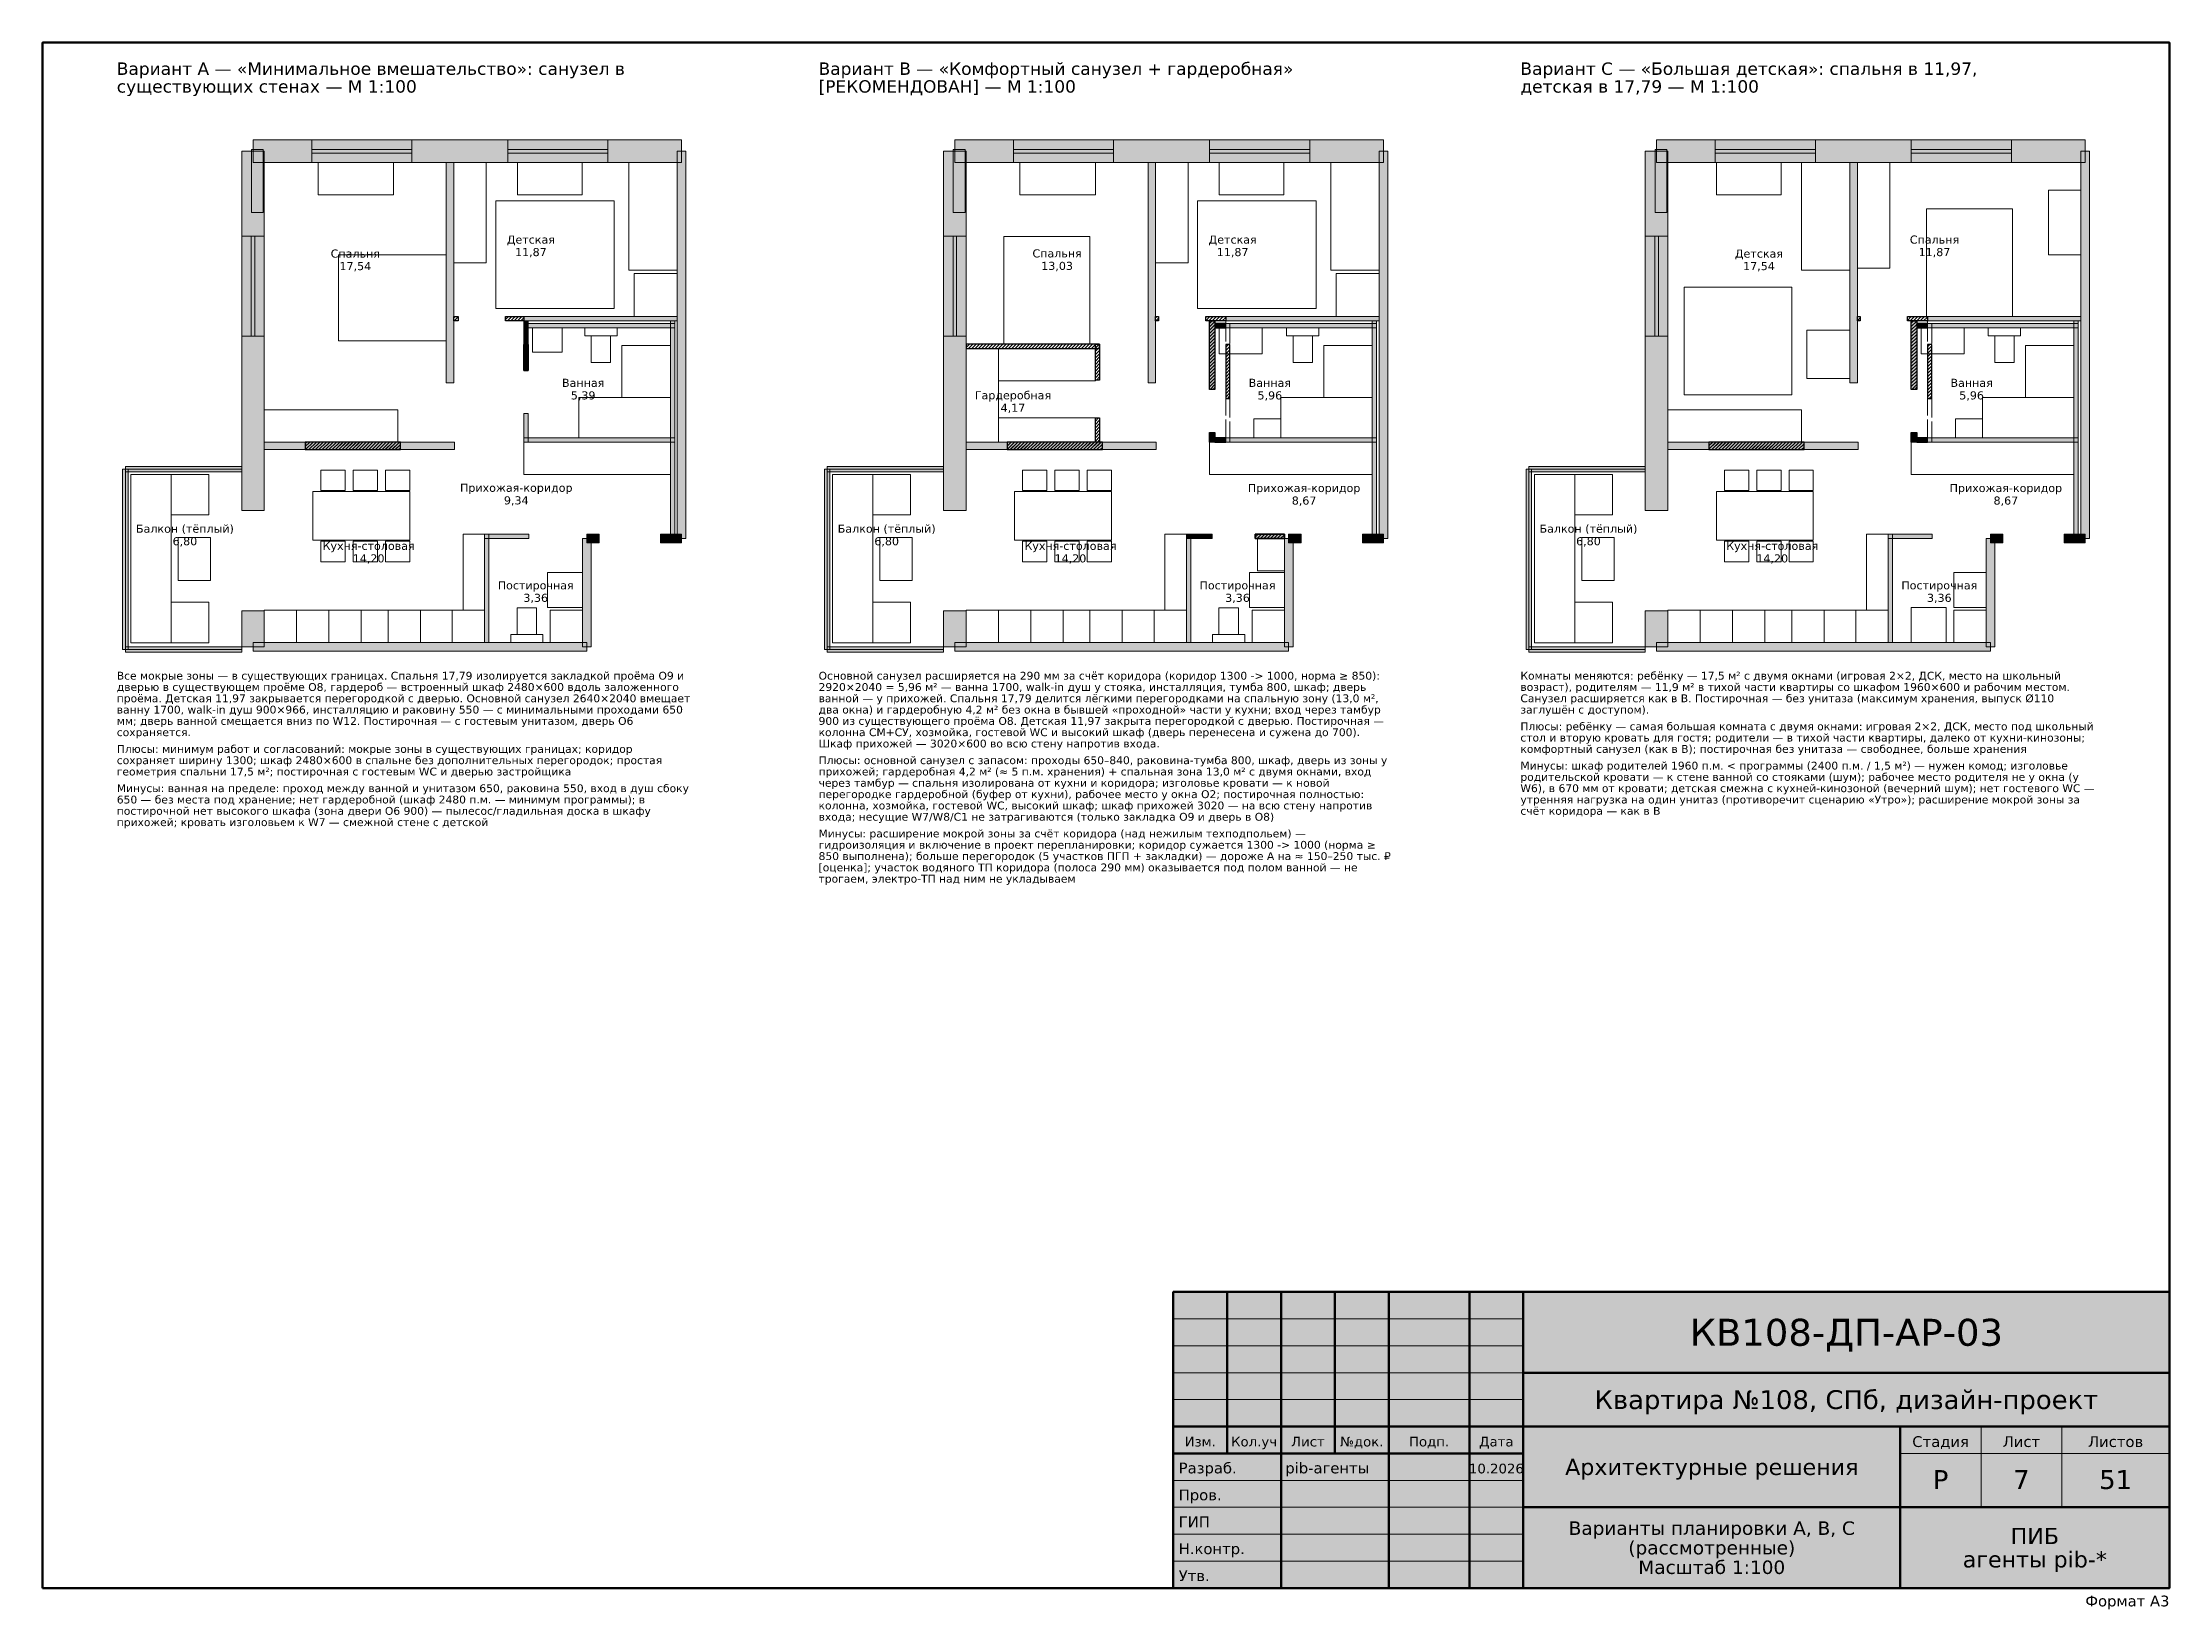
# Model space of a CAD drawing. Header units: millimetres. Extents: x 2000 to 41500, y 103 to 29200.
import ezdxf
from ezdxf.enums import TextEntityAlignment as Align

# ---------------------------------------------------------------- set-up
doc = ezdxf.new("R2010")
doc.units = ezdxf.units.MM
doc.linetypes.add('DASHED', pattern=[1.524, 1.27, -0.254])
for name, color, linetype in [('AR-DEMO', 1, 'DASHED'), ('AR-NEW', 5, 'CONTINUOUS'), ('AR-WALLS', 7, 'CONTINUOUS'), ('FRAME', 7, 'CONTINUOUS'), ('FURN', 8, 'CONTINUOUS'), ('TEXT', 7, 'CONTINUOUS')]:
    doc.layers.add(name, color=color, linetype=linetype)
doc.styles.add('GOST', font='DejaVuSans.ttf')

msp = doc.modelspace()

# ---------------------------------------------------------------- texts
at = {"layer": 'FRAME', "color": 7, "style": 'GOST'}
for s, height, p in [('КВ108-ДП-АР-03', 500, (35500, 5000)), ('Квартира №108, СПб, дизайн-проект', 350, (35500, 3825)), ('Изм.', 180, (23500, 3130)), ('Кол.уч', 180, (24500, 3130)), ('Лист', 180, (25500, 3130)), ('№док.', 180, (26500, 3130)), ('Подп.', 180, (27750, 3130)), ('Дата', 180, (29000, 3130)), ('Стадия', 200, (37250, 3120)), ('Лист', 200, (38750, 3120)), ('Листов', 200, (40500, 3120)), ('10.2026', 180, (29000, 2630)), ('Архитектурные решения', 300, (33000, 2600)), ('Р', 350, (37250, 2340)), ('7', 350, (38750, 2340)), ('51', 350, (40500, 2340)), ('Варианты планировки A, B, C', 250, (33000, 1488)), ('ПИБ', 300, (39000, 1318)), ('(рассмотренные)', 250, (33000, 1125)), ('агенты pib-*', 300, (39000, 883)), ('Масштаб 1:100', 250, (33000, 762))]:
    msp.add_text(s, height=height, dxfattribs=at).set_placement(p, align=Align.CENTER)
for s, p in [('Разраб.', (23100, 2630)), ('pib-агенты', (25080, 2630)), ('Пров.', (23100, 2130)), ('ГИП', (23100, 1630)), ('Н.контр.', (23100, 1130)), ('Утв.', (23100, 630))]:
    msp.add_text(s, height=200, dxfattribs=at).set_placement(p)
msp.add_text('Формат A3', height=200, dxfattribs=at).set_placement((41500, 160), align=Align.RIGHT)
at = {"layer": 'TEXT', "color": 7, "style": 'GOST'}
for s, height, p in [('Вариант B — «Комфортный санузел + гардеробная»', 230, (16412, 28600)), ('существующих стенах — М 1:100', 230, (3379, 28270)), ('Вариант A — «Минимальное вмешательство»: санузел в', 230, (3379, 28600)), ('[РЕКОМЕНДОВАН] — М 1:100', 230, (16412, 28270)), ('детская в 17,79 — М 1:100', 230, (29446, 28270)), ('Вариант C — «Большая детская»: спальня в 11,97,', 230, (29446, 28600)), ('Все мокрые зоны — в существующих границах. Спальня 17,79 изолируется закладкой проёма O9 и', 145, (3379, 17370)), ('Основной санузел расширяется на 290 мм за счёт коридора (коридор 1300 -> 1000, норма ≥ 850):', 145, (16412, 17370)), ('Комнаты меняются: ребёнку — 17,5 м² с двумя окнами (игровая 2×2, ДСК, место на школьный', 145, (29446, 17370)), ('дверью в существующем проёме O8, гардероб — встроенный шкаф 2480×600 вдоль заложенного', 145, (3379, 17160)), ('проёма. Детская 11,97 закрывается перегородкой с дверью. Основной санузел 2640×2040 вмещает', 145, (3379, 16950)), ('2920×2040 = 5,96 м² — ванна 1700, walk-in душ у стояка, инсталляция, тумба 800, шкаф; дверь', 145, (16412, 17160)), ('ванной — у прихожей. Спальня 17,79 делится лёгкими перегородками на спальную зону (13,0 м²,', 145, (16412, 16950)), ('Санузел расширяется как в B. Постирочная — без унитаза (максимум хранения, выпуск Ø110', 145, (29446, 16950)), ('возраст), родителям — 11,9 м² в тихой части квартиры со шкафом 1960×600 и рабочим местом.', 145, (29446, 17160)), ('ванну 1700, walk-in душ 900×966, инсталляцию и раковину 550 — с минимальными проходами 650', 145, (3379, 16740)), ('мм; дверь ванной смещается вниз по W12. Постирочная — с гостевым унитазом, дверь O6', 145, (3379, 16530)), ('два окна) и гардеробную 4,2 м² без окна в бывшей «проходной» части у кухни; вход через тамбур', 145, (16412, 16740)), ('900 из существующего проёма O8. Детская 11,97 закрыта перегородкой с дверью. Постирочная —', 145, (16412, 16530)), ('заглушён с доступом).', 145, (29446, 16740)), ('сохраняется.', 145, (3379, 16320)), ('колонна СМ+СУ, хозмойка, гостевой WC и высокий шкаф (дверь перенесена и сужена до 700).', 145, (16412, 16320)), ('Шкаф прихожей — 3020×600 во всю стену напротив входа.', 145, (16412, 16110)), ('стол и вторую кровать для гостя; родители — в тихой части квартиры, далеко от кухни-кинозоны;', 145, (29446, 16220)), ('Плюсы: ребёнку — самая большая комната с двумя окнами: игровая 2×2, ДСК, место под школьный', 145, (29446, 16430)), ('сохраняет ширину 1300; шкаф 2480×600 в спальне без дополнительных перегородок; простая', 145, (3379, 15800)), ('Плюсы: минимум работ и согласований: мокрые зоны в существующих границах; коридор', 145, (3379, 16010)), ('Плюсы: основной санузел с запасом: проходы 650–840, раковина-тумба 800, шкаф, дверь из зоны у', 145, (16412, 15800)), ('комфортный санузел (как в B); постирочная без унитаза — свободнее, больше хранения', 145, (29446, 16010)), ('Минусы: шкаф родителей 1960 п.м. < программы (2400 п.м. / 1,5 м²) — нужен комод; изголовье', 145, (29446, 15700)), ('геометрия спальни 17,5 м²; постирочная с гостевым WC и дверью застройщика', 145, (3379, 15590)), ('Минусы: ванная на пределе: проход между ванной и унитазом 650, раковина 550, вход в душ сбоку', 145, (3379, 15280)), ('через тамбур — спальня изолирована от кухни и коридора; изголовье кровати — к новой', 145, (16412, 15380)), ('прихожей; гардеробная 4,2 м² (≈ 5 п.м. хранения) + спальная зона 13,0 м² с двумя окнами, вход', 145, (16412, 15590)), ('W6), в 670 мм от кровати; детская смежна с кухней-кинозоной (вечерний шум); нет гостевого WC —', 145, (29446, 15280)), ('родительской кровати — к стене ванной со стояками (шум); рабочее место родителя не у окна (у', 145, (29446, 15490)), ('650 — без места под хранение; нет гардеробной (шкаф 2480 п.м. — минимум программы); в', 145, (3379, 15070)), ('постирочной нет высокого шкафа (зона двери O6 900) — пылесос/гладильная доска в шкафу', 145, (3379, 14860)), ('перегородке гардеробной (буфер от кухни), рабочее место у окна O2; постирочная полностью:', 145, (16412, 15170)), ('колонна, хозмойка, гостевой WC, высокий шкаф; шкаф прихожей 3020 — на всю стену напротив', 145, (16412, 14960)), ('утренняя нагрузка на один унитаз (противоречит сценарию «Утро»); расширение мокрой зоны за', 145, (29446, 15070)), ('счёт коридора — как в B', 145, (29446, 14860)), ('прихожей; кровать изголовьем к W7 — смежной стене с детской', 145, (3379, 14650)), ('входа; несущие W7/W8/C1 не затрагиваются (только закладка O9 и дверь в O8)', 145, (16412, 14750)), ('гидроизоляция и включение в проект перепланировки; коридор сужается 1300 -> 1000 (норма ≥', 145, (16412, 14230)), ('Минусы: расширение мокрой зоны за счёт коридора (над нежилым техподпольем) —', 145, (16412, 14440)), ('850 выполнена); больше перегородок (5 участков ПГП + закладки) — дороже A на ≈ 150–250 тыс. ₽', 145, (16412, 14020)), ('[оценка]; участок водяного ТП коридора (полоса 290 мм) оказывается под полом ванной — не', 145, (16412, 13810)), ('трогаем, электро-ТП над ним не укладываем', 145, (16412, 13600))]:
    msp.add_text(s, height=height, dxfattribs=at).set_placement(p)
for s, p in [('Спальня', (7809, 25206)), ('Детская', (11069, 25466)), ('11,87', (11069, 25234)), ('Спальня', (20842, 25210)), ('Детская', (24102, 25466)), ('11,87', (24102, 25234)), ('Детская', (33876, 25206)), ('Спальня', (37136, 25466)), ('11,87', (37136, 25234)), ('17,54', (7809, 24974)), ('13,03', (20842, 24978)), ('17,54', (33876, 24974)), ('Ванная', (12040, 22806)), ('Ванная', (24793, 22806)), ('Ванная', (37826, 22806)), ('5,39', (12040, 22573)), ('Гардеробная', (20022, 22576)), ('5,96', (24793, 22573)), ('5,96', (37826, 22573)), ('4,17', (20022, 22343)), ('Прихожая-коридор', (10798, 20857)), ('Прихожая-коридор', (25429, 20853)), ('Прихожая-коридор', (38462, 20853)), ('9,34', (10798, 20624)), ('8,67', (25429, 20620)), ('8,67', (38462, 20620)), ('Балкон (тёплый)', (4644, 20098)), ('Балкон (тёплый)', (17677, 20098)), ('Балкон (тёплый)', (30710, 20098)), ('6,80', (4644, 19865)), ('Кухня-столовая', (8056, 19779)), ('6,80', (17677, 19865)), ('Кухня-столовая', (21090, 19779)), ('6,80', (30710, 19865)), ('Кухня-столовая', (34123, 19779)), ('14,20', (8056, 19546)), ('14,20', (21090, 19546)), ('14,20', (34123, 19546)), ('Постирочная', (11159, 19046)), ('3,36', (11159, 18814)), ('Постирочная', (24192, 19046)), ('3,36', (24192, 18814)), ('Постирочная', (37226, 19046)), ('3,36', (37226, 18814))]:
    msp.add_text(s, height=150, dxfattribs=at).set_placement(p, align=Align.CENTER)

# ---------------------------------------------------------------- hatches: boundary and pattern name
at = {"layer": 'AR-NEW', "true_color": 0x1f4e9c}
h = msp.add_hatch(dxfattribs=at)
h.set_pattern_fill('ANSI31', scale=13.75)
h.paths.add_polyline_path([(9639, 24031), (9639, 24111), (9719, 24111), (9719, 24031), (9639, 24031)])
h = msp.add_hatch(dxfattribs=at)
h.set_pattern_fill('ANSI31', scale=13.75)
h.paths.add_polyline_path([(10939, 24111), (10939, 24031), (10599, 24031), (10599, 24111), (10939, 24111)])
h = msp.add_hatch(dxfattribs=at)
h.set_pattern_fill('ANSI31', scale=13.75)
h.paths.add_polyline_path([(22672, 24031), (22672, 24111), (22722, 24111), (22722, 24031), (22672, 24031)])
h = msp.add_hatch(dxfattribs=at)
h.set_pattern_fill('ANSI31', scale=13.75)
h.paths.add_polyline_path([(23973, 24111), (23973, 24031), (23602, 24031), (23602, 24111), (23973, 24111)])
h = msp.add_hatch(dxfattribs=at)
h.set_pattern_fill('ANSI31', scale=13.75)
h.paths.add_polyline_path([(35706, 24031), (35706, 24111), (35756, 24111), (35756, 24031), (35706, 24031)])
h = msp.add_hatch(dxfattribs=at)
h.set_pattern_fill('ANSI31', scale=13.75)
h.paths.add_polyline_path([(37006, 24111), (37006, 24031), (36636, 24031), (36636, 24111), (37006, 24111)])
h = msp.add_hatch(dxfattribs=at)
h.set_pattern_fill('ANSI31', scale=13.75)
h.paths.add_polyline_path([(23673, 24031), (23773, 24031), (23773, 22760), (23673, 22760), (23673, 24031)])
at = {"layer": 'AR-NEW', "true_color": 0xe3eefb, "transparency": 33554559}
h = msp.add_hatch(color=7, dxfattribs=at)
h.dxf.hatch_style = 1
h.paths.add_polyline_path([(23673, 24031), (23773, 24031), (23773, 22760), (23673, 22760), (23673, 24031)])
at = {"layer": 'AR-NEW', "true_color": 0x1f4e9c}
h = msp.add_hatch(dxfattribs=at)
h.set_pattern_fill('ANSI31', scale=13.75)
h.paths.add_polyline_path([(23973, 23901), (23973, 23981), (23773, 23981), (23773, 23901), (23973, 23901)])
at = {"layer": 'AR-NEW', "true_color": 0xe3eefb, "transparency": 33554559}
h = msp.add_hatch(color=7, dxfattribs=at)
h.dxf.hatch_style = 1
h.paths.add_polyline_path([(23973, 23901), (23973, 23981), (23773, 23981), (23773, 23901), (23973, 23901)])
at = {"layer": 'AR-NEW', "true_color": 0x1f4e9c}
h = msp.add_hatch(dxfattribs=at)
h.set_pattern_fill('ANSI31', scale=13.75)
h.paths.add_polyline_path([(36706, 24031), (36806, 24031), (36806, 22760), (36706, 22760), (36706, 24031)])
at = {"layer": 'AR-NEW', "true_color": 0xe3eefb, "transparency": 33554559}
h = msp.add_hatch(color=7, dxfattribs=at)
h.dxf.hatch_style = 1
h.paths.add_polyline_path([(36706, 24031), (36806, 24031), (36806, 22760), (36706, 22760), (36706, 24031)])
at = {"layer": 'AR-NEW', "true_color": 0x1f4e9c}
h = msp.add_hatch(dxfattribs=at)
h.set_pattern_fill('ANSI31', scale=13.75)
h.paths.add_polyline_path([(37006, 23901), (37006, 23981), (36806, 23981), (36806, 23901), (37006, 23901)])
at = {"layer": 'AR-NEW', "true_color": 0xe3eefb, "transparency": 33554559}
h = msp.add_hatch(color=7, dxfattribs=at)
h.dxf.hatch_style = 1
h.paths.add_polyline_path([(37006, 23901), (37006, 23981), (36806, 23981), (36806, 23901), (37006, 23901)])
at = {"layer": 'AR-NEW', "true_color": 0x1f4e9c}
h = msp.add_hatch(dxfattribs=at)
h.set_pattern_fill('ANSI31', scale=13.75)
h.paths.add_polyline_path([(11019, 23110), (11019, 23591), (10939, 23591), (10939, 23110), (11019, 23110)])
at = {"layer": 'AR-NEW', "true_color": 0xe3eefb, "transparency": 33554559}
h = msp.add_hatch(color=7, dxfattribs=at)
h.dxf.hatch_style = 1
h.paths.add_polyline_path([(11019, 23110), (11019, 23591), (10939, 23591), (10939, 23110), (11019, 23110)])
at = {"layer": 'AR-NEW', "true_color": 0x1f4e9c}
h = msp.add_hatch(dxfattribs=at)
h.set_pattern_fill('ANSI31', scale=13.75)
h.paths.add_polyline_path([(10939, 23591), (11019, 23591), (11019, 23110), (10939, 23110), (10939, 23591)])
h = msp.add_hatch(dxfattribs=at)
h.set_pattern_fill('ANSI31', scale=13.75)
h.paths.add_polyline_path([(21632, 23520), (21632, 23600), (19152, 23600), (19152, 23520), (21632, 23520)])
h = msp.add_hatch(dxfattribs=at)
h.set_pattern_fill('ANSI31', scale=13.75)
h.paths.add_polyline_path([(21552, 23600), (21632, 23600), (21632, 22931), (21552, 22931), (21552, 23600)])
h = msp.add_hatch(dxfattribs=at)
h.set_pattern_fill('ANSI31', scale=13.75)
h.paths.add_polyline_path([(24052, 22591), (24052, 23591), (23973, 23591), (23973, 22591), (24052, 22591)])
h = msp.add_hatch(dxfattribs=at)
h.set_pattern_fill('ANSI31', scale=13.75)
h.paths.add_polyline_path([(37086, 22591), (37086, 23591), (37006, 23591), (37006, 22591), (37086, 22591)])
h = msp.add_hatch(dxfattribs=at)
h.set_pattern_fill('ANSI31', scale=13.75)
h.paths.add_polyline_path([(21632, 21781), (21552, 21781), (21552, 22231), (21632, 22231), (21632, 21781)])
h = msp.add_hatch(dxfattribs=at)
h.set_pattern_fill('ANSI31', scale=13.75)
h.paths.add_polyline_path([(8649, 21641), (8649, 21781), (6879, 21781), (6879, 21641), (8649, 21641)])
at = {"layer": 'AR-NEW', "true_color": 0xfbf3df, "transparency": 33554559}
h = msp.add_hatch(color=7, dxfattribs=at)
h.dxf.hatch_style = 1
h.paths.add_polyline_path([(8649, 21641), (8649, 21781), (6879, 21781), (6879, 21641), (8649, 21641)])
at = {"layer": 'AR-NEW', "true_color": 0x1f4e9c}
h = msp.add_hatch(dxfattribs=at)
h.set_pattern_fill('ANSI31', scale=13.75)
h.paths.add_polyline_path([(8649, 21640), (8649, 21780), (6879, 21780), (6879, 21640), (8649, 21640)])
h = msp.add_hatch(dxfattribs=at)
h.set_pattern_fill('ANSI31', scale=13.75)
h.paths.add_polyline_path([(21682, 21641), (21682, 21781), (19912, 21781), (19912, 21641), (21682, 21641)])
at = {"layer": 'AR-NEW', "true_color": 0xfbf3df, "transparency": 33554559}
h = msp.add_hatch(color=7, dxfattribs=at)
h.dxf.hatch_style = 1
h.paths.add_polyline_path([(21682, 21641), (21682, 21781), (19912, 21781), (19912, 21641), (21682, 21641)])
at = {"layer": 'AR-NEW', "true_color": 0x1f4e9c}
h = msp.add_hatch(dxfattribs=at)
h.set_pattern_fill('ANSI31', scale=13.75)
h.paths.add_polyline_path([(21682, 21640), (21682, 21780), (19912, 21780), (19912, 21640), (21682, 21640)])
h = msp.add_hatch(dxfattribs=at)
h.set_pattern_fill('ANSI31', scale=13.75)
h.paths.add_polyline_path([(23773, 21781), (23673, 21781), (23673, 21960), (23773, 21960), (23773, 21781)])
at = {"layer": 'AR-NEW', "true_color": 0xe3eefb, "transparency": 33554559}
h = msp.add_hatch(color=7, dxfattribs=at)
h.dxf.hatch_style = 1
h.paths.add_polyline_path([(23773, 21781), (23673, 21781), (23673, 21960), (23773, 21960), (23773, 21781)])
at = {"layer": 'AR-NEW', "true_color": 0x1f4e9c}
h = msp.add_hatch(dxfattribs=at)
h.set_pattern_fill('ANSI31', scale=13.75)
h.paths.add_polyline_path([(23973, 21781), (23973, 21861), (23773, 21861), (23773, 21781), (23973, 21781)])
at = {"layer": 'AR-NEW', "true_color": 0xe3eefb, "transparency": 33554559}
h = msp.add_hatch(color=7, dxfattribs=at)
h.dxf.hatch_style = 1
h.paths.add_polyline_path([(23973, 21781), (23973, 21861), (23773, 21861), (23773, 21781), (23973, 21781)])
at = {"layer": 'AR-NEW', "true_color": 0x1f4e9c}
h = msp.add_hatch(dxfattribs=at)
h.set_pattern_fill('ANSI31', scale=13.75)
h.paths.add_polyline_path([(34716, 21641), (34716, 21781), (32946, 21781), (32946, 21641), (34716, 21641)])
at = {"layer": 'AR-NEW', "true_color": 0xfbf3df, "transparency": 33554559}
h = msp.add_hatch(color=7, dxfattribs=at)
h.dxf.hatch_style = 1
h.paths.add_polyline_path([(34716, 21641), (34716, 21781), (32946, 21781), (32946, 21641), (34716, 21641)])
at = {"layer": 'AR-NEW', "true_color": 0x1f4e9c}
h = msp.add_hatch(dxfattribs=at)
h.set_pattern_fill('ANSI31', scale=13.75)
h.paths.add_polyline_path([(34716, 21640), (34716, 21780), (32946, 21780), (32946, 21640), (34716, 21640)])
h = msp.add_hatch(dxfattribs=at)
h.set_pattern_fill('ANSI31', scale=13.75)
h.paths.add_polyline_path([(36806, 21781), (36706, 21781), (36706, 21960), (36806, 21960), (36806, 21781)])
at = {"layer": 'AR-NEW', "true_color": 0xe3eefb, "transparency": 33554559}
h = msp.add_hatch(color=7, dxfattribs=at)
h.dxf.hatch_style = 1
h.paths.add_polyline_path([(36806, 21781), (36706, 21781), (36706, 21960), (36806, 21960), (36806, 21781)])
at = {"layer": 'AR-NEW', "true_color": 0x1f4e9c}
h = msp.add_hatch(dxfattribs=at)
h.set_pattern_fill('ANSI31', scale=13.75)
h.paths.add_polyline_path([(37006, 21781), (37006, 21861), (36806, 21861), (36806, 21781), (37006, 21781)])
at = {"layer": 'AR-NEW', "true_color": 0xe3eefb, "transparency": 33554559}
h = msp.add_hatch(color=7, dxfattribs=at)
h.dxf.hatch_style = 1
h.paths.add_polyline_path([(37006, 21781), (37006, 21861), (36806, 21861), (36806, 21781), (37006, 21781)])
at = {"layer": 'AR-NEW', "true_color": 0x1f4e9c}
h = msp.add_hatch(dxfattribs=at)
h.set_pattern_fill('ANSI31', scale=13.75)
h.paths.add_polyline_path([(25062, 19991), (25062, 20071), (24523, 20071), (24523, 19991), (25062, 19991)])
at = {"layer": 'AR-NEW', "true_color": 0xe3eefb, "transparency": 33554559}
h = msp.add_hatch(color=7, dxfattribs=at)
h.dxf.hatch_style = 1
h.paths.add_polyline_path([(25062, 19991), (25062, 20071), (24523, 20071), (24523, 19991), (25062, 19991)])
at = {"layer": 'AR-NEW', "true_color": 0x1f4e9c}
h = msp.add_hatch(dxfattribs=at)
h.set_pattern_fill('ANSI31', scale=13.75)
h.paths.add_polyline_path([(25062, 20071), (25062, 19991), (24523, 19991), (24523, 20071), (25062, 20071)])
at = {"layer": 'AR-WALLS', "true_color": 0x262626}
h = msp.add_hatch(color=7, dxfattribs=at)
h.dxf.hatch_style = 1
h.paths.add_polyline_path([(5909, 27391), (6999, 27391), (6999, 26971), (5909, 26971), (5909, 27391)])
at = {"layer": 'AR-WALLS', "true_color": 0xffffff}
h = msp.add_hatch(color=7, dxfattribs=at)
h.dxf.hatch_style = 1
h.paths.add_polyline_path([(6999, 26971), (8859, 26971), (8859, 27391), (6999, 27391)])
at = {"layer": 'AR-WALLS', "true_color": 0x262626}
h = msp.add_hatch(color=7, dxfattribs=at)
h.dxf.hatch_style = 1
h.paths.add_polyline_path([(8859, 26971), (8859, 27391), (10639, 27391), (10639, 26971), (8859, 26971)])
at = {"layer": 'AR-WALLS', "true_color": 0xffffff}
h = msp.add_hatch(color=7, dxfattribs=at)
h.dxf.hatch_style = 1
h.paths.add_polyline_path([(10639, 26971), (12500, 26971), (12500, 27391), (10639, 27391)])
at = {"layer": 'AR-WALLS', "true_color": 0x262626}
h = msp.add_hatch(color=7, dxfattribs=at)
h.dxf.hatch_style = 1
h.paths.add_polyline_path([(13869, 26971), (12500, 26971), (12500, 27391), (13869, 27391), (13869, 26971)])
h = msp.add_hatch(color=7, dxfattribs=at)
h.dxf.hatch_style = 1
h.paths.add_polyline_path([(18942, 27391), (20032, 27391), (20032, 26971), (18942, 26971), (18942, 27391)])
at = {"layer": 'AR-WALLS', "true_color": 0xffffff}
h = msp.add_hatch(color=7, dxfattribs=at)
h.dxf.hatch_style = 1
h.paths.add_polyline_path([(20032, 26971), (21892, 26971), (21892, 27391), (20032, 27391)])
at = {"layer": 'AR-WALLS', "true_color": 0x262626}
h = msp.add_hatch(color=7, dxfattribs=at)
h.dxf.hatch_style = 1
h.paths.add_polyline_path([(21892, 26971), (21892, 27391), (23673, 27391), (23673, 26971), (21892, 26971)])
at = {"layer": 'AR-WALLS', "true_color": 0xffffff}
h = msp.add_hatch(color=7, dxfattribs=at)
h.dxf.hatch_style = 1
h.paths.add_polyline_path([(23673, 26971), (25534, 26971), (25534, 27391), (23673, 27391)])
at = {"layer": 'AR-WALLS', "true_color": 0x262626}
h = msp.add_hatch(color=7, dxfattribs=at)
h.dxf.hatch_style = 1
h.paths.add_polyline_path([(26902, 26971), (25534, 26971), (25534, 27391), (26902, 27391), (26902, 26971)])
h = msp.add_hatch(color=7, dxfattribs=at)
h.dxf.hatch_style = 1
h.paths.add_polyline_path([(31976, 27391), (33066, 27391), (33066, 26971), (31976, 26971), (31976, 27391)])
at = {"layer": 'AR-WALLS', "true_color": 0xffffff}
h = msp.add_hatch(color=7, dxfattribs=at)
h.dxf.hatch_style = 1
h.paths.add_polyline_path([(33066, 26971), (34926, 26971), (34926, 27391), (33066, 27391)])
at = {"layer": 'AR-WALLS', "true_color": 0x262626}
h = msp.add_hatch(color=7, dxfattribs=at)
h.dxf.hatch_style = 1
h.paths.add_polyline_path([(34926, 26971), (34926, 27391), (36706, 27391), (36706, 26971), (34926, 26971)])
at = {"layer": 'AR-WALLS', "true_color": 0xffffff}
h = msp.add_hatch(color=7, dxfattribs=at)
h.dxf.hatch_style = 1
h.paths.add_polyline_path([(36706, 26971), (38567, 26971), (38567, 27391), (36706, 27391)])
at = {"layer": 'AR-WALLS', "true_color": 0x262626}
h = msp.add_hatch(color=7, dxfattribs=at)
h.dxf.hatch_style = 1
h.paths.add_polyline_path([(39936, 26971), (38567, 26971), (38567, 27391), (39936, 27391), (39936, 26971)])
h = msp.add_hatch(color=7, dxfattribs=at)
h.dxf.hatch_style = 1
h.paths.add_polyline_path([(6119, 27181), (6119, 25606), (5699, 25606), (5699, 27181), (6119, 27181)])
h = msp.add_hatch(color=7, dxfattribs=at)
h.dxf.hatch_style = 1
h.paths.add_polyline_path([(6098, 26041), (6098, 27211), (5879, 27211), (5879, 26041), (6098, 26041)])
h = msp.add_hatch(color=7, dxfattribs=at)
h.dxf.hatch_style = 1
h.paths.add_polyline_path([(9499, 26971), (9639, 26971), (9639, 22880), (9499, 22880), (9499, 26971)])
h = msp.add_hatch(color=7, dxfattribs=at)
h.dxf.hatch_style = 1
h.paths.add_polyline_path([(13949, 19990), (13949, 27181), (13789, 27181), (13789, 19990), (13949, 19990)])
h = msp.add_hatch(color=7, dxfattribs=at)
h.dxf.hatch_style = 1
h.paths.add_polyline_path([(19152, 27181), (19152, 25606), (18732, 25606), (18732, 27181), (19152, 27181)])
h = msp.add_hatch(color=7, dxfattribs=at)
h.dxf.hatch_style = 1
h.paths.add_polyline_path([(19132, 26041), (19132, 27211), (18912, 27211), (18912, 26041), (19132, 26041)])
h = msp.add_hatch(color=7, dxfattribs=at)
h.dxf.hatch_style = 1
h.paths.add_polyline_path([(22532, 26971), (22672, 26971), (22672, 22880), (22532, 22880), (22532, 26971)])
h = msp.add_hatch(color=7, dxfattribs=at)
h.dxf.hatch_style = 1
h.paths.add_polyline_path([(26982, 19990), (26982, 27181), (26823, 27181), (26823, 19990), (26982, 19990)])
h = msp.add_hatch(color=7, dxfattribs=at)
h.dxf.hatch_style = 1
h.paths.add_polyline_path([(32186, 27181), (32186, 25606), (31766, 25606), (31766, 27181), (32186, 27181)])
h = msp.add_hatch(color=7, dxfattribs=at)
h.dxf.hatch_style = 1
h.paths.add_polyline_path([(32165, 26041), (32165, 27211), (31946, 27211), (31946, 26041), (32165, 26041)])
h = msp.add_hatch(color=7, dxfattribs=at)
h.dxf.hatch_style = 1
h.paths.add_polyline_path([(35566, 26971), (35706, 26971), (35706, 22880), (35566, 22880), (35566, 26971)])
h = msp.add_hatch(color=7, dxfattribs=at)
h.dxf.hatch_style = 1
h.paths.add_polyline_path([(40016, 19990), (40016, 27181), (39856, 27181), (39856, 19990), (40016, 19990)])
at = {"layer": 'AR-WALLS', "true_color": 0xffffff}
h = msp.add_hatch(color=7, dxfattribs=at)
h.dxf.hatch_style = 1
h.paths.add_polyline_path([(5699, 23746), (6119, 23746), (6119, 25606), (5699, 25606)])
h = msp.add_hatch(color=7, dxfattribs=at)
h.dxf.hatch_style = 1
h.paths.add_polyline_path([(18732, 23746), (19152, 23746), (19152, 25606), (18732, 25606)])
h = msp.add_hatch(color=7, dxfattribs=at)
h.dxf.hatch_style = 1
h.paths.add_polyline_path([(31766, 23746), (32186, 23746), (32186, 25606), (31766, 25606)])
at = {"layer": 'AR-WALLS', "true_color": 0x6e6e6e}
h = msp.add_hatch(color=7, dxfattribs=at)
h.dxf.hatch_style = 1
h.paths.add_polyline_path([(13789, 24030), (13789, 24110), (10939, 24110), (10939, 24030), (13789, 24030)])
h = msp.add_hatch(color=7, dxfattribs=at)
h.dxf.hatch_style = 1
h.paths.add_polyline_path([(26823, 24030), (26823, 24110), (23973, 24110), (23973, 24030), (26823, 24030)])
h = msp.add_hatch(color=7, dxfattribs=at)
h.dxf.hatch_style = 1
h.paths.add_polyline_path([(39856, 24030), (39856, 24110), (37006, 24110), (37006, 24030), (39856, 24030)])
at = {"layer": 'AR-WALLS', "true_color": 0x262626}
h = msp.add_hatch(color=7, dxfattribs=at)
h.dxf.hatch_style = 1
h.paths.add_polyline_path([(5699, 23746), (6119, 23746), (6119, 20510), (5699, 20510), (5699, 23746)])
at = {"layer": 'AR-WALLS', "true_color": 0x6e6e6e}
h = msp.add_hatch(color=7, dxfattribs=at)
h.dxf.hatch_style = 1
h.paths.add_polyline_path([(11019, 24030), (11019, 23591), (10939, 23591), (10939, 24030), (11019, 24030)])
h = msp.add_hatch(color=7, dxfattribs=at)
h.dxf.hatch_style = 1
h.paths.add_polyline_path([(13740, 23901), (13740, 23981), (10939, 23981), (10939, 23901), (13740, 23901)])
h = msp.add_hatch(color=7, dxfattribs=at)
h.dxf.hatch_style = 1
h.paths.add_polyline_path([(13740, 20071), (13740, 24030), (13660, 24030), (13660, 20071), (13740, 20071)])
at = {"layer": 'AR-WALLS', "true_color": 0x262626}
h = msp.add_hatch(color=7, dxfattribs=at)
h.dxf.hatch_style = 1
h.paths.add_polyline_path([(18732, 23746), (19152, 23746), (19152, 20510), (18732, 20510), (18732, 23746)])
at = {"layer": 'AR-WALLS', "true_color": 0x6e6e6e}
h = msp.add_hatch(color=7, dxfattribs=at)
h.dxf.hatch_style = 1
h.paths.add_polyline_path([(26774, 23901), (26774, 23981), (23973, 23981), (23973, 23901), (26774, 23901)])
h = msp.add_hatch(color=7, dxfattribs=at)
h.dxf.hatch_style = 1
h.paths.add_polyline_path([(26774, 20071), (26774, 24030), (26694, 24030), (26694, 20071), (26774, 20071)])
at = {"layer": 'AR-WALLS', "true_color": 0x262626}
h = msp.add_hatch(color=7, dxfattribs=at)
h.dxf.hatch_style = 1
h.paths.add_polyline_path([(31766, 23746), (32186, 23746), (32186, 20510), (31766, 20510), (31766, 23746)])
at = {"layer": 'AR-WALLS', "true_color": 0x6e6e6e}
h = msp.add_hatch(color=7, dxfattribs=at)
h.dxf.hatch_style = 1
h.paths.add_polyline_path([(39807, 23901), (39807, 23981), (37006, 23981), (37006, 23901), (39807, 23901)])
h = msp.add_hatch(color=7, dxfattribs=at)
h.dxf.hatch_style = 1
h.paths.add_polyline_path([(39807, 20071), (39807, 24030), (39727, 24030), (39727, 20071), (39807, 20071)])
h = msp.add_hatch(color=7, dxfattribs=at)
h.dxf.hatch_style = 1
h.paths.add_polyline_path([(10939, 21781), (10939, 22310), (11019, 22310), (11019, 21781), (10939, 21781)])
at = {"layer": 'AR-WALLS', "true_color": 0x262626}
h = msp.add_hatch(color=7, dxfattribs=at)
h.dxf.hatch_style = 1
h.paths.add_polyline_path([(6119, 21640), (6119, 21780), (6879, 21780), (6879, 21640), (6119, 21640)])
h = msp.add_hatch(color=7, dxfattribs=at)
h.dxf.hatch_style = 1
h.paths.add_polyline_path([(9649, 21780), (9649, 21640), (8649, 21640), (8649, 21780), (9649, 21780)])
at = {"layer": 'AR-WALLS', "true_color": 0x6e6e6e}
h = msp.add_hatch(color=7, dxfattribs=at)
h.dxf.hatch_style = 1
h.paths.add_polyline_path([(13740, 21781), (13740, 21861), (10939, 21861), (10939, 21781), (13740, 21781)])
at = {"layer": 'AR-WALLS', "true_color": 0x262626}
h = msp.add_hatch(color=7, dxfattribs=at)
h.dxf.hatch_style = 1
h.paths.add_polyline_path([(19152, 21640), (19152, 21780), (19912, 21780), (19912, 21640), (19152, 21640)])
h = msp.add_hatch(color=7, dxfattribs=at)
h.dxf.hatch_style = 1
h.paths.add_polyline_path([(22682, 21780), (22682, 21640), (21682, 21640), (21682, 21780), (22682, 21780)])
at = {"layer": 'AR-WALLS', "true_color": 0x6e6e6e}
h = msp.add_hatch(color=7, dxfattribs=at)
h.dxf.hatch_style = 1
h.paths.add_polyline_path([(26774, 21781), (26774, 21861), (23973, 21861), (23973, 21781), (26774, 21781)])
at = {"layer": 'AR-WALLS', "true_color": 0x262626}
h = msp.add_hatch(color=7, dxfattribs=at)
h.dxf.hatch_style = 1
h.paths.add_polyline_path([(32186, 21640), (32186, 21780), (32946, 21780), (32946, 21640), (32186, 21640)])
h = msp.add_hatch(color=7, dxfattribs=at)
h.dxf.hatch_style = 1
h.paths.add_polyline_path([(35716, 21780), (35716, 21640), (34716, 21640), (34716, 21780), (35716, 21780)])
at = {"layer": 'AR-WALLS', "true_color": 0x6e6e6e}
h = msp.add_hatch(color=7, dxfattribs=at)
h.dxf.hatch_style = 1
h.paths.add_polyline_path([(39807, 21781), (39807, 21861), (37006, 21861), (37006, 21781), (39807, 21781)])
at = {"layer": 'AR-WALLS', "true_color": 0xffffff}
h = msp.add_hatch(color=7, dxfattribs=at)
h.dxf.hatch_style = 1
h.paths.add_polyline_path([(3488, 17930), (3588, 17930), (3588, 21278), (3488, 21278)])
h = msp.add_hatch(color=7, dxfattribs=at)
h.dxf.hatch_style = 1
h.paths.add_polyline_path([(3538, 21228), (5699, 21228), (5699, 21328), (3538, 21328)])
h = msp.add_hatch(color=7, dxfattribs=at)
h.dxf.hatch_style = 1
h.paths.add_polyline_path([(16522, 17930), (16622, 17930), (16622, 21278), (16522, 21278)])
h = msp.add_hatch(color=7, dxfattribs=at)
h.dxf.hatch_style = 1
h.paths.add_polyline_path([(16572, 21228), (18732, 21228), (18732, 21328), (16572, 21328)])
h = msp.add_hatch(color=7, dxfattribs=at)
h.dxf.hatch_style = 1
h.paths.add_polyline_path([(29555, 17930), (29655, 17930), (29655, 21278), (29555, 21278)])
h = msp.add_hatch(color=7, dxfattribs=at)
h.dxf.hatch_style = 1
h.paths.add_polyline_path([(29605, 21228), (31766, 21228), (31766, 21328), (29605, 21328)])
at = {"layer": 'AR-WALLS', "true_color": 0x6e6e6e}
h = msp.add_hatch(color=7, dxfattribs=at)
h.dxf.hatch_style = 1
h.paths.add_polyline_path([(10289, 18060), (10289, 20071), (10209, 20071), (10209, 18060), (10289, 18060)])
h = msp.add_hatch(color=7, dxfattribs=at)
h.dxf.hatch_style = 1
h.paths.add_polyline_path([(10209, 19991), (10209, 20071), (11029, 20071), (11029, 19991), (10209, 19991)])
at = {"layer": 'AR-WALLS', "true_color": 0x262626}
h = msp.add_hatch(color=7, dxfattribs=at)
h.dxf.hatch_style = 1
h.paths.add_polyline_path([(12189, 17980), (12189, 19990), (12029, 19990), (12029, 17980), (12189, 17980)])
h = msp.add_hatch(color=7, dxfattribs=at)
h.dxf.hatch_style = 1
h.paths.add_polyline_path([(12109, 19910), (12109, 20070), (12339, 20070), (12339, 19910), (12109, 19910)])
h = msp.add_hatch(color=7, dxfattribs=at)
h.dxf.hatch_style = 1
h.paths.add_polyline_path([(13869, 20070), (13869, 19910), (13479, 19910), (13479, 20070), (13869, 20070)])
at = {"layer": 'AR-WALLS', "true_color": 0x6e6e6e}
h = msp.add_hatch(color=7, dxfattribs=at)
h.dxf.hatch_style = 1
h.paths.add_polyline_path([(23323, 18060), (23323, 20071), (23242, 20071), (23242, 18060), (23323, 18060)])
h = msp.add_hatch(color=7, dxfattribs=at)
h.dxf.hatch_style = 1
h.paths.add_polyline_path([(23242, 20071), (23723, 20071), (23723, 19991), (23242, 19991), (23242, 20071)])
at = {"layer": 'AR-WALLS', "true_color": 0x262626}
h = msp.add_hatch(color=7, dxfattribs=at)
h.dxf.hatch_style = 1
h.paths.add_polyline_path([(25223, 17980), (25223, 19990), (25062, 19990), (25062, 17980), (25223, 17980)])
h = msp.add_hatch(color=7, dxfattribs=at)
h.dxf.hatch_style = 1
h.paths.add_polyline_path([(25142, 19910), (25142, 20070), (25373, 20070), (25373, 19910), (25142, 19910)])
h = msp.add_hatch(color=7, dxfattribs=at)
h.dxf.hatch_style = 1
h.paths.add_polyline_path([(26902, 20070), (26902, 19910), (26512, 19910), (26512, 20070), (26902, 20070)])
at = {"layer": 'AR-WALLS', "true_color": 0x6e6e6e}
h = msp.add_hatch(color=7, dxfattribs=at)
h.dxf.hatch_style = 1
h.paths.add_polyline_path([(36356, 18060), (36356, 20071), (36276, 20071), (36276, 18060), (36356, 18060)])
h = msp.add_hatch(color=7, dxfattribs=at)
h.dxf.hatch_style = 1
h.paths.add_polyline_path([(36276, 19991), (36276, 20071), (37096, 20071), (37096, 19991), (36276, 19991)])
at = {"layer": 'AR-WALLS', "true_color": 0x262626}
h = msp.add_hatch(color=7, dxfattribs=at)
h.dxf.hatch_style = 1
h.paths.add_polyline_path([(38256, 17980), (38256, 19990), (38096, 19990), (38096, 17980), (38256, 17980)])
h = msp.add_hatch(color=7, dxfattribs=at)
h.dxf.hatch_style = 1
h.paths.add_polyline_path([(38176, 19910), (38176, 20070), (38406, 20070), (38406, 19910), (38176, 19910)])
h = msp.add_hatch(color=7, dxfattribs=at)
h.dxf.hatch_style = 1
h.paths.add_polyline_path([(39936, 20070), (39936, 19910), (39546, 19910), (39546, 20070), (39936, 20070)])
h = msp.add_hatch(color=7, dxfattribs=at)
h.dxf.hatch_style = 1
h.paths.add_polyline_path([(5699, 17980), (5699, 18650), (6119, 18650), (6119, 17980), (5699, 17980)])
h = msp.add_hatch(color=7, dxfattribs=at)
h.dxf.hatch_style = 1
h.paths.add_polyline_path([(18732, 17980), (18732, 18650), (19152, 18650), (19152, 17980), (18732, 17980)])
h = msp.add_hatch(color=7, dxfattribs=at)
h.dxf.hatch_style = 1
h.paths.add_polyline_path([(31766, 17980), (31766, 18650), (32186, 18650), (32186, 17980), (31766, 17980)])
at = {"layer": 'AR-WALLS', "true_color": 0xffffff}
h = msp.add_hatch(color=7, dxfattribs=at)
h.dxf.hatch_style = 1
h.paths.add_polyline_path([(3538, 17880), (5699, 17880), (5699, 17980), (3538, 17980)])
at = {"layer": 'AR-WALLS', "true_color": 0x262626}
h = msp.add_hatch(color=7, dxfattribs=at)
h.dxf.hatch_style = 1
h.paths.add_polyline_path([(12109, 17900), (12109, 18060), (5909, 18060), (5909, 17900), (12109, 17900)])
at = {"layer": 'AR-WALLS', "true_color": 0xffffff}
h = msp.add_hatch(color=7, dxfattribs=at)
h.dxf.hatch_style = 1
h.paths.add_polyline_path([(16572, 17880), (18732, 17880), (18732, 17980), (16572, 17980)])
at = {"layer": 'AR-WALLS', "true_color": 0x262626}
h = msp.add_hatch(color=7, dxfattribs=at)
h.dxf.hatch_style = 1
h.paths.add_polyline_path([(25142, 17900), (25142, 18060), (18942, 18060), (18942, 17900), (25142, 17900)])
at = {"layer": 'AR-WALLS', "true_color": 0xffffff}
h = msp.add_hatch(color=7, dxfattribs=at)
h.dxf.hatch_style = 1
h.paths.add_polyline_path([(29605, 17880), (31766, 17880), (31766, 17980), (29605, 17980)])
at = {"layer": 'AR-WALLS', "true_color": 0x262626}
h = msp.add_hatch(color=7, dxfattribs=at)
h.dxf.hatch_style = 1
h.paths.add_polyline_path([(38176, 17900), (38176, 18060), (31976, 18060), (31976, 17900), (38176, 17900)])
at = {"layer": 'FRAME', "true_color": 0xffffff}
h = msp.add_hatch(color=7, dxfattribs=at)
h.dxf.hatch_style = 1
h.paths.add_polyline_path([(23000, 500), (41500, 500), (41500, 6000), (23000, 6000)])

# ---------------------------------------------------------------- linework, layer by layer
at = {"layer": 'AR-DEMO', "linetype": 'DASHED', "lineweight": 20, "ltscale": 300, "true_color": 0xc0392b}
for points in [[(24052, 21781), (24052, 24030), (23973, 24030), (23973, 21781), (24052, 21781)], [(37086, 21781), (37086, 24030), (37006, 24030), (37006, 21781), (37086, 21781)]]:
    msp.add_lwpolyline(points, close=True, dxfattribs=at)
at = {"layer": 'AR-NEW', "lineweight": 25, "true_color": 0x1f4e9c}
for points in [[(9639, 24031), (9639, 24111), (9719, 24111), (9719, 24031), (9639, 24031)], [(10939, 24111), (10939, 24031), (10599, 24031), (10599, 24111), (10939, 24111)], [(22672, 24031), (22672, 24111), (22722, 24111), (22722, 24031), (22672, 24031)], [(23973, 24111), (23973, 24031), (23602, 24031), (23602, 24111), (23973, 24111)], [(35706, 24031), (35706, 24111), (35756, 24111), (35756, 24031), (35706, 24031)], [(37006, 24111), (37006, 24031), (36636, 24031), (36636, 24111), (37006, 24111)], [(23673, 24031), (23773, 24031), (23773, 22760), (23673, 22760), (23673, 24031)], [(23973, 23901), (23973, 23981), (23773, 23981), (23773, 23901), (23973, 23901)], [(36706, 24031), (36806, 24031), (36806, 22760), (36706, 22760), (36706, 24031)], [(37006, 23901), (37006, 23981), (36806, 23981), (36806, 23901), (37006, 23901)], [(11019, 23110), (11019, 23591), (10939, 23591), (10939, 23110), (11019, 23110)], [(10939, 23591), (11019, 23591), (11019, 23110), (10939, 23110), (10939, 23591)], [(21632, 23520), (21632, 23600), (19152, 23600), (19152, 23520), (21632, 23520)], [(21552, 23600), (21632, 23600), (21632, 22931), (21552, 22931), (21552, 23600)], [(24052, 22591), (24052, 23591), (23973, 23591), (23973, 22591), (24052, 22591)], [(37086, 22591), (37086, 23591), (37006, 23591), (37006, 22591), (37086, 22591)], [(21632, 21781), (21552, 21781), (21552, 22231), (21632, 22231), (21632, 21781)], [(8649, 21641), (8649, 21781), (6879, 21781), (6879, 21641), (8649, 21641)], [(8649, 21640), (8649, 21780), (6879, 21780), (6879, 21640), (8649, 21640)], [(21682, 21641), (21682, 21781), (19912, 21781), (19912, 21641), (21682, 21641)], [(21682, 21640), (21682, 21780), (19912, 21780), (19912, 21640), (21682, 21640)], [(23773, 21781), (23673, 21781), (23673, 21960), (23773, 21960), (23773, 21781)], [(23973, 21781), (23973, 21861), (23773, 21861), (23773, 21781), (23973, 21781)], [(34716, 21641), (34716, 21781), (32946, 21781), (32946, 21641), (34716, 21641)], [(34716, 21640), (34716, 21780), (32946, 21780), (32946, 21640), (34716, 21640)], [(36806, 21781), (36706, 21781), (36706, 21960), (36806, 21960), (36806, 21781)], [(37006, 21781), (37006, 21861), (36806, 21861), (36806, 21781), (37006, 21781)], [(25062, 19991), (25062, 20071), (24523, 20071), (24523, 19991), (25062, 19991)], [(25062, 20071), (25062, 19991), (24523, 19991), (24523, 20071), (25062, 20071)]]:
    msp.add_lwpolyline(points, close=True, dxfattribs=at)
at = {"layer": 'AR-WALLS', "color": 7, "lineweight": 20}
for points in [[(5909, 27391), (6999, 27391), (6999, 26971), (5909, 26971), (5909, 27391)], [(8859, 26971), (8859, 27391), (10639, 27391), (10639, 26971), (8859, 26971)], [(13869, 26971), (12500, 26971), (12500, 27391), (13869, 27391), (13869, 26971)], [(18942, 27391), (20032, 27391), (20032, 26971), (18942, 26971), (18942, 27391)], [(21892, 26971), (21892, 27391), (23673, 27391), (23673, 26971), (21892, 26971)], [(26902, 26971), (25534, 26971), (25534, 27391), (26902, 27391), (26902, 26971)], [(31976, 27391), (33066, 27391), (33066, 26971), (31976, 26971), (31976, 27391)], [(34926, 26971), (34926, 27391), (36706, 27391), (36706, 26971), (34926, 26971)], [(39936, 26971), (38567, 26971), (38567, 27391), (39936, 27391), (39936, 26971)], [(6119, 27181), (6119, 25606), (5699, 25606), (5699, 27181), (6119, 27181)], [(6098, 26041), (6098, 27211), (5879, 27211), (5879, 26041), (6098, 26041)], [(9499, 26971), (9639, 26971), (9639, 22880), (9499, 22880), (9499, 26971)], [(13949, 19990), (13949, 27181), (13789, 27181), (13789, 19990), (13949, 19990)], [(19152, 27181), (19152, 25606), (18732, 25606), (18732, 27181), (19152, 27181)], [(19132, 26041), (19132, 27211), (18912, 27211), (18912, 26041), (19132, 26041)], [(22532, 26971), (22672, 26971), (22672, 22880), (22532, 22880), (22532, 26971)], [(26982, 19990), (26982, 27181), (26823, 27181), (26823, 19990), (26982, 19990)], [(32186, 27181), (32186, 25606), (31766, 25606), (31766, 27181), (32186, 27181)], [(32165, 26041), (32165, 27211), (31946, 27211), (31946, 26041), (32165, 26041)], [(35566, 26971), (35706, 26971), (35706, 22880), (35566, 22880), (35566, 26971)], [(40016, 19990), (40016, 27181), (39856, 27181), (39856, 19990), (40016, 19990)], [(13789, 24030), (13789, 24110), (10939, 24110), (10939, 24030), (13789, 24030)], [(26823, 24030), (26823, 24110), (23973, 24110), (23973, 24030), (26823, 24030)], [(39856, 24030), (39856, 24110), (37006, 24110), (37006, 24030), (39856, 24030)], [(5699, 23746), (6119, 23746), (6119, 20510), (5699, 20510), (5699, 23746)], [(11019, 24030), (11019, 23591), (10939, 23591), (10939, 24030), (11019, 24030)], [(13740, 23901), (13740, 23981), (10939, 23981), (10939, 23901), (13740, 23901)], [(13740, 20071), (13740, 24030), (13660, 24030), (13660, 20071), (13740, 20071)], [(18732, 23746), (19152, 23746), (19152, 20510), (18732, 20510), (18732, 23746)], [(26774, 23901), (26774, 23981), (23973, 23981), (23973, 23901), (26774, 23901)], [(26774, 20071), (26774, 24030), (26694, 24030), (26694, 20071), (26774, 20071)], [(31766, 23746), (32186, 23746), (32186, 20510), (31766, 20510), (31766, 23746)], [(39807, 23901), (39807, 23981), (37006, 23981), (37006, 23901), (39807, 23901)], [(39807, 20071), (39807, 24030), (39727, 24030), (39727, 20071), (39807, 20071)], [(10939, 21781), (10939, 22310), (11019, 22310), (11019, 21781), (10939, 21781)], [(6119, 21640), (6119, 21780), (6879, 21780), (6879, 21640), (6119, 21640)], [(9649, 21780), (9649, 21640), (8649, 21640), (8649, 21780), (9649, 21780)], [(13740, 21781), (13740, 21861), (10939, 21861), (10939, 21781), (13740, 21781)], [(19152, 21640), (19152, 21780), (19912, 21780), (19912, 21640), (19152, 21640)], [(22682, 21780), (22682, 21640), (21682, 21640), (21682, 21780), (22682, 21780)], [(26774, 21781), (26774, 21861), (23973, 21861), (23973, 21781), (26774, 21781)], [(32186, 21640), (32186, 21780), (32946, 21780), (32946, 21640), (32186, 21640)], [(35716, 21780), (35716, 21640), (34716, 21640), (34716, 21780), (35716, 21780)], [(39807, 21781), (39807, 21861), (37006, 21861), (37006, 21781), (39807, 21781)], [(3488, 17930), (3588, 17930), (3588, 21278), (3488, 21278)], [(3538, 21228), (5699, 21228), (5699, 21328), (3538, 21328)], [(16522, 17930), (16622, 17930), (16622, 21278), (16522, 21278)], [(16572, 21228), (18732, 21228), (18732, 21328), (16572, 21328)], [(29555, 17930), (29655, 17930), (29655, 21278), (29555, 21278)], [(29605, 21228), (31766, 21228), (31766, 21328), (29605, 21328)], [(10289, 18060), (10289, 20071), (10209, 20071), (10209, 18060), (10289, 18060)], [(10209, 19991), (10209, 20071), (11029, 20071), (11029, 19991), (10209, 19991)], [(12189, 17980), (12189, 19990), (12029, 19990), (12029, 17980), (12189, 17980)], [(12109, 19910), (12109, 20070), (12339, 20070), (12339, 19910), (12109, 19910)], [(13869, 20070), (13869, 19910), (13479, 19910), (13479, 20070), (13869, 20070)], [(23323, 18060), (23323, 20071), (23242, 20071), (23242, 18060), (23323, 18060)], [(23242, 20071), (23723, 20071), (23723, 19991), (23242, 19991), (23242, 20071)], [(25223, 17980), (25223, 19990), (25062, 19990), (25062, 17980), (25223, 17980)], [(25142, 19910), (25142, 20070), (25373, 20070), (25373, 19910), (25142, 19910)], [(26902, 20070), (26902, 19910), (26512, 19910), (26512, 20070), (26902, 20070)], [(36356, 18060), (36356, 20071), (36276, 20071), (36276, 18060), (36356, 18060)], [(36276, 19991), (36276, 20071), (37096, 20071), (37096, 19991), (36276, 19991)], [(38256, 17980), (38256, 19990), (38096, 19990), (38096, 17980), (38256, 17980)], [(38176, 19910), (38176, 20070), (38406, 20070), (38406, 19910), (38176, 19910)], [(39936, 20070), (39936, 19910), (39546, 19910), (39546, 20070), (39936, 20070)], [(5699, 17980), (5699, 18650), (6119, 18650), (6119, 17980), (5699, 17980)], [(18732, 17980), (18732, 18650), (19152, 18650), (19152, 17980), (18732, 17980)], [(31766, 17980), (31766, 18650), (32186, 18650), (32186, 17980), (31766, 17980)], [(3538, 17880), (5699, 17880), (5699, 17980), (3538, 17980)], [(12109, 17900), (12109, 18060), (5909, 18060), (5909, 17900), (12109, 17900)], [(16572, 17880), (18732, 17880), (18732, 17980), (16572, 17980)], [(25142, 17900), (25142, 18060), (18942, 18060), (18942, 17900), (25142, 17900)], [(29605, 17880), (31766, 17880), (31766, 17980), (29605, 17980)], [(38176, 17900), (38176, 18060), (31976, 18060), (31976, 17900), (38176, 17900)]]:
    msp.add_lwpolyline(points, close=True, dxfattribs=at)
at = {"layer": 'AR-WALLS', "color": 7, "lineweight": 15}
for points in [[(6999, 26971), (8859, 26971), (8859, 27391), (6999, 27391)], [(10639, 26971), (12500, 26971), (12500, 27391), (10639, 27391)], [(20032, 26971), (21892, 26971), (21892, 27391), (20032, 27391)], [(23673, 26971), (25534, 26971), (25534, 27391), (23673, 27391)], [(33066, 26971), (34926, 26971), (34926, 27391), (33066, 27391)], [(36706, 26971), (38567, 26971), (38567, 27391), (36706, 27391)], [(5699, 23746), (6119, 23746), (6119, 25606), (5699, 25606)], [(18732, 23746), (19152, 23746), (19152, 25606), (18732, 25606)], [(31766, 23746), (32186, 23746), (32186, 25606), (31766, 25606)]]:
    msp.add_lwpolyline(points, close=True, dxfattribs=at)
for points in [[(6999, 27215), (8859, 27215)], [(6999, 27147), (8859, 27147)], [(10639, 27215), (12500, 27215)], [(10639, 27147), (12500, 27147)], [(20032, 27215), (21892, 27215)], [(20032, 27147), (21892, 27147)], [(23673, 27215), (25534, 27215)], [(23673, 27147), (25534, 27147)], [(33066, 27215), (34926, 27215)], [(33066, 27147), (34926, 27147)], [(36706, 27215), (38567, 27215)], [(36706, 27147), (38567, 27147)], [(5876, 23746), (5876, 25606)], [(5943, 23746), (5943, 25606)], [(18909, 23746), (18909, 25606)], [(18976, 23746), (18976, 25606)], [(31942, 23746), (31942, 25606)], [(32009, 23746), (32009, 25606)], [(3538, 17930), (3538, 21278)], [(3538, 21278), (5699, 21278)], [(16572, 17930), (16572, 21278)], [(16572, 21278), (18732, 21278)], [(29605, 17930), (29605, 21278)], [(29605, 21278), (31766, 21278)], [(3538, 17930), (5699, 17930)], [(16572, 17930), (18732, 17930)], [(29605, 17930), (31766, 17930)]]:
    msp.add_lwpolyline(points, dxfattribs=at)
at = {"layer": 'FRAME', "color": 7, "lineweight": 50}
for points in [[(2000, 500), (41500, 500), (41500, 29200), (2000, 29200)], [(23000, 500), (41500, 500), (41500, 6000), (23000, 6000)]]:
    msp.add_lwpolyline(points, close=True, dxfattribs=at)
for points in [[(24000, 3000), (24000, 6000)], [(25000, 500), (25000, 6000)], [(26000, 3000), (26000, 6000)], [(27000, 500), (27000, 6000)], [(28500, 500), (28500, 6000)], [(29500, 500), (29500, 6000)], [(29500, 4500), (41500, 4500)], [(23000, 3500), (29500, 3500)], [(29500, 3500), (41500, 3500)], [(36500, 500), (36500, 3500)], [(23000, 3000), (29500, 3000)], [(29500, 2000), (41500, 2000)]]:
    msp.add_lwpolyline(points, dxfattribs=at)
at = {"layer": 'FRAME', "color": 7, "lineweight": 20}
for points in [[(23000, 5500), (29500, 5500)], [(23000, 5000), (29500, 5000)], [(23000, 4500), (29500, 4500)], [(23000, 4000), (29500, 4000)], [(38000, 2000), (38000, 3500)], [(39500, 2000), (39500, 3500)], [(36500, 3000), (41500, 3000)], [(23000, 2500), (29500, 2500)], [(23000, 2000), (29500, 2000)], [(23000, 1500), (29500, 1500)], [(23000, 1000), (29500, 1000)]]:
    msp.add_lwpolyline(points, dxfattribs=at)
at = {"layer": 'FURN', "lineweight": 13, "true_color": 0xb8b8b8}
for points in [[(7119, 26371), (8519, 26371), (8519, 26971), (7119, 26971)], [(9639, 25111), (10239, 25111), (10239, 26971), (9639, 26971)], [(10819, 26371), (12019, 26371), (12019, 26971), (10819, 26971)], [(12889, 24971), (13789, 24971), (13789, 26971), (12889, 26971)], [(20152, 26371), (21552, 26371), (21552, 26971), (20152, 26971)], [(22672, 25111), (23273, 25111), (23273, 26971), (22672, 26971)], [(23852, 26371), (25052, 26371), (25052, 26971), (23852, 26971)], [(25923, 24971), (26823, 24971), (26823, 26971), (25923, 26971)], [(33086, 26371), (34286, 26371), (34286, 26971), (33086, 26971)], [(34666, 24971), (35566, 24971), (35566, 26971), (34666, 26971)], [(35706, 25011), (36306, 25011), (36306, 26971), (35706, 26971)], [(10419, 24260), (12619, 24260), (12619, 26260), (10419, 26260)], [(23452, 24260), (25652, 24260), (25652, 26260), (23452, 26260)], [(36986, 24111), (38586, 24111), (38586, 26111), (36986, 26111)], [(39256, 25260), (39856, 25260), (39856, 26460), (39256, 26460)], [(19852, 23600), (21452, 23600), (21452, 25600), (19852, 25600)], [(7499, 23660), (9499, 23660), (9499, 25260), (7499, 25260)], [(12989, 24111), (13789, 24111), (13789, 24911), (12989, 24911)], [(26023, 24111), (26823, 24111), (26823, 24911), (26023, 24911)], [(32486, 22660), (34486, 22660), (34486, 24660), (32486, 24660)], [(11099, 23451), (11649, 23451), (11649, 23901), (11099, 23901)], [(12069, 23751), (12669, 23751), (12669, 23901), (12069, 23901)], [(12189, 23261), (12549, 23261), (12549, 23751), (12189, 23751)], [(23852, 23421), (24652, 23421), (24652, 23901), (23852, 23901)], [(25102, 23751), (25702, 23751), (25702, 23901), (25102, 23901)], [(25223, 23261), (25582, 23261), (25582, 23751), (25223, 23751)], [(34766, 22960), (35566, 22960), (35566, 23860), (34766, 23860)], [(36886, 23421), (37686, 23421), (37686, 23901), (36886, 23901)], [(38136, 23751), (38736, 23751), (38736, 23901), (38136, 23901)], [(38256, 23261), (38616, 23261), (38616, 23751), (38256, 23751)], [(12760, 22610), (13660, 22610), (13660, 23576), (12760, 23576)], [(19152, 21781), (19752, 21781), (19752, 23520), (19152, 23520)], [(19752, 22920), (21552, 22920), (21552, 23520), (19752, 23520)], [(25794, 22610), (26694, 22610), (26694, 23576), (25794, 23576)], [(38827, 22610), (39727, 22610), (39727, 23576), (38827, 23576)], [(11960, 21860), (13660, 21860), (13660, 22610), (11960, 22610)], [(24994, 21860), (26694, 21860), (26694, 22610), (24994, 22610)], [(38027, 21860), (39727, 21860), (39727, 22610), (38027, 22610)], [(6119, 21781), (8599, 21781), (8599, 22381), (6119, 22381)], [(19752, 21781), (21552, 21781), (21552, 22231), (19752, 22231)], [(24494, 21860), (24994, 21860), (24994, 22210), (24494, 22210)], [(32186, 21781), (34666, 21781), (34666, 22381), (32186, 22381)], [(37527, 21860), (38027, 21860), (38027, 22210), (37527, 22210)], [(10939, 21181), (13660, 21181), (13660, 21781), (10939, 21781)], [(23673, 21181), (26694, 21181), (26694, 21781), (23673, 21781)], [(36706, 21181), (39727, 21181), (39727, 21781), (36706, 21781)], [(3638, 18055), (4388, 18055), (4388, 21178), (3638, 21178)], [(4388, 20428), (5088, 20428), (5088, 21178), (4388, 21178)], [(7169, 20880), (7619, 20880), (7619, 21260), (7169, 21260)], [(7769, 20880), (8219, 20880), (8219, 21260), (7769, 21260)], [(8369, 20880), (8819, 20880), (8819, 21260), (8369, 21260)], [(16672, 18055), (17422, 18055), (17422, 21178), (16672, 21178)], [(17422, 20428), (18122, 20428), (18122, 21178), (17422, 21178)], [(20202, 20880), (20652, 20880), (20652, 21260), (20202, 21260)], [(20802, 20880), (21252, 20880), (21252, 21260), (20802, 21260)], [(21402, 20880), (21852, 20880), (21852, 21260), (21402, 21260)], [(29705, 18055), (30455, 18055), (30455, 21178), (29705, 21178)], [(30455, 20428), (31155, 20428), (31155, 21178), (30455, 21178)], [(33236, 20880), (33686, 20880), (33686, 21260), (33236, 21260)], [(33836, 20880), (34286, 20880), (34286, 21260), (33836, 21260)], [(34436, 20880), (34886, 20880), (34886, 21260), (34436, 21260)], [(7019, 19960), (8819, 19960), (8819, 20860), (7019, 20860)], [(20052, 19960), (21852, 19960), (21852, 20860), (20052, 20860)], [(33086, 19960), (34886, 19960), (34886, 20860), (33086, 20860)], [(4519, 19210), (5119, 19210), (5119, 20010), (4519, 20010)], [(7169, 19560), (7619, 19560), (7619, 19940), (7169, 19940)], [(7769, 19560), (8219, 19560), (8219, 19940), (7769, 19940)], [(8369, 19560), (8819, 19560), (8819, 19940), (8369, 19940)], [(9809, 18660), (10209, 18660), (10209, 20071), (9809, 20071)], [(17552, 19210), (18152, 19210), (18152, 20010), (17552, 20010)], [(20202, 19560), (20652, 19560), (20652, 19940), (20202, 19940)], [(20802, 19560), (21252, 19560), (21252, 19940), (20802, 19940)], [(21402, 19560), (21852, 19560), (21852, 19940), (21402, 19940)], [(22842, 18660), (23242, 18660), (23242, 20071), (22842, 20071)], [(24562, 19391), (25062, 19391), (25062, 19991), (24562, 19991)], [(30586, 19210), (31186, 19210), (31186, 20010), (30586, 20010)], [(33236, 19560), (33686, 19560), (33686, 19940), (33236, 19940)], [(33836, 19560), (34286, 19560), (34286, 19940), (33836, 19940)], [(34436, 19560), (34886, 19560), (34886, 19940), (34436, 19940)], [(35876, 18660), (36276, 18660), (36276, 20071), (35876, 20071)], [(11379, 18710), (12029, 18710), (12029, 19360), (11379, 19360)], [(24412, 18710), (25062, 18710), (25062, 19360), (24412, 19360)], [(37496, 18710), (38096, 18710), (38096, 19360), (37496, 19360)], [(4388, 18055), (5088, 18055), (5088, 18805), (4388, 18805)], [(6119, 18060), (6719, 18060), (6719, 18660), (6119, 18660)], [(6719, 18060), (7319, 18060), (7319, 18660), (6719, 18660)], [(7319, 18060), (7919, 18060), (7919, 18660), (7319, 18660)], [(7919, 18060), (8419, 18060), (8419, 18660), (7919, 18660)], [(8419, 18060), (9019, 18060), (9019, 18660), (8419, 18660)], [(9019, 18060), (9609, 18060), (9609, 18660), (9019, 18660)], [(9609, 18060), (10209, 18060), (10209, 18660), (9609, 18660)], [(10814, 18210), (11174, 18210), (11174, 18700), (10814, 18700)], [(11429, 18060), (12029, 18060), (12029, 18660), (11429, 18660)], [(17422, 18055), (18122, 18055), (18122, 18805), (17422, 18805)], [(19152, 18060), (19752, 18060), (19752, 18660), (19152, 18660)], [(19752, 18060), (20352, 18060), (20352, 18660), (19752, 18660)], [(20352, 18060), (20952, 18060), (20952, 18660), (20352, 18660)], [(20952, 18060), (21452, 18060), (21452, 18660), (20952, 18660)], [(21452, 18060), (22052, 18060), (22052, 18660), (21452, 18660)], [(22052, 18060), (22642, 18060), (22642, 18660), (22052, 18660)], [(22642, 18060), (23242, 18060), (23242, 18660), (22642, 18660)], [(23848, 18210), (24208, 18210), (24208, 18700), (23848, 18700)], [(24462, 18060), (25062, 18060), (25062, 18660), (24462, 18660)], [(30455, 18055), (31155, 18055), (31155, 18805), (30455, 18805)], [(32186, 18060), (32786, 18060), (32786, 18660), (32186, 18660)], [(32786, 18060), (33386, 18060), (33386, 18660), (32786, 18660)], [(33386, 18060), (33986, 18060), (33986, 18660), (33386, 18660)], [(33986, 18060), (34486, 18060), (34486, 18660), (33986, 18660)], [(34486, 18060), (35086, 18060), (35086, 18660), (34486, 18660)], [(35086, 18060), (35676, 18060), (35676, 18660), (35086, 18660)], [(35676, 18060), (36276, 18060), (36276, 18660), (35676, 18660)], [(36706, 18060), (37356, 18060), (37356, 18710), (36706, 18710)], [(37496, 18060), (38096, 18060), (38096, 18660), (37496, 18660)], [(10694, 18060), (11294, 18060), (11294, 18210), (10694, 18210)], [(23728, 18060), (24328, 18060), (24328, 18210), (23728, 18210)]]:
    msp.add_lwpolyline(points, close=True, dxfattribs=at)

msp.set_redraw_order([(e.dxf.handle, doc.entitydb.next_handle()) for e in msp.query("TEXT MTEXT ATTDEF DIMENSION ARC_DIMENSION")])  # texts and dimensions are drawn at this point

doc.saveas('drawing.dxf')
